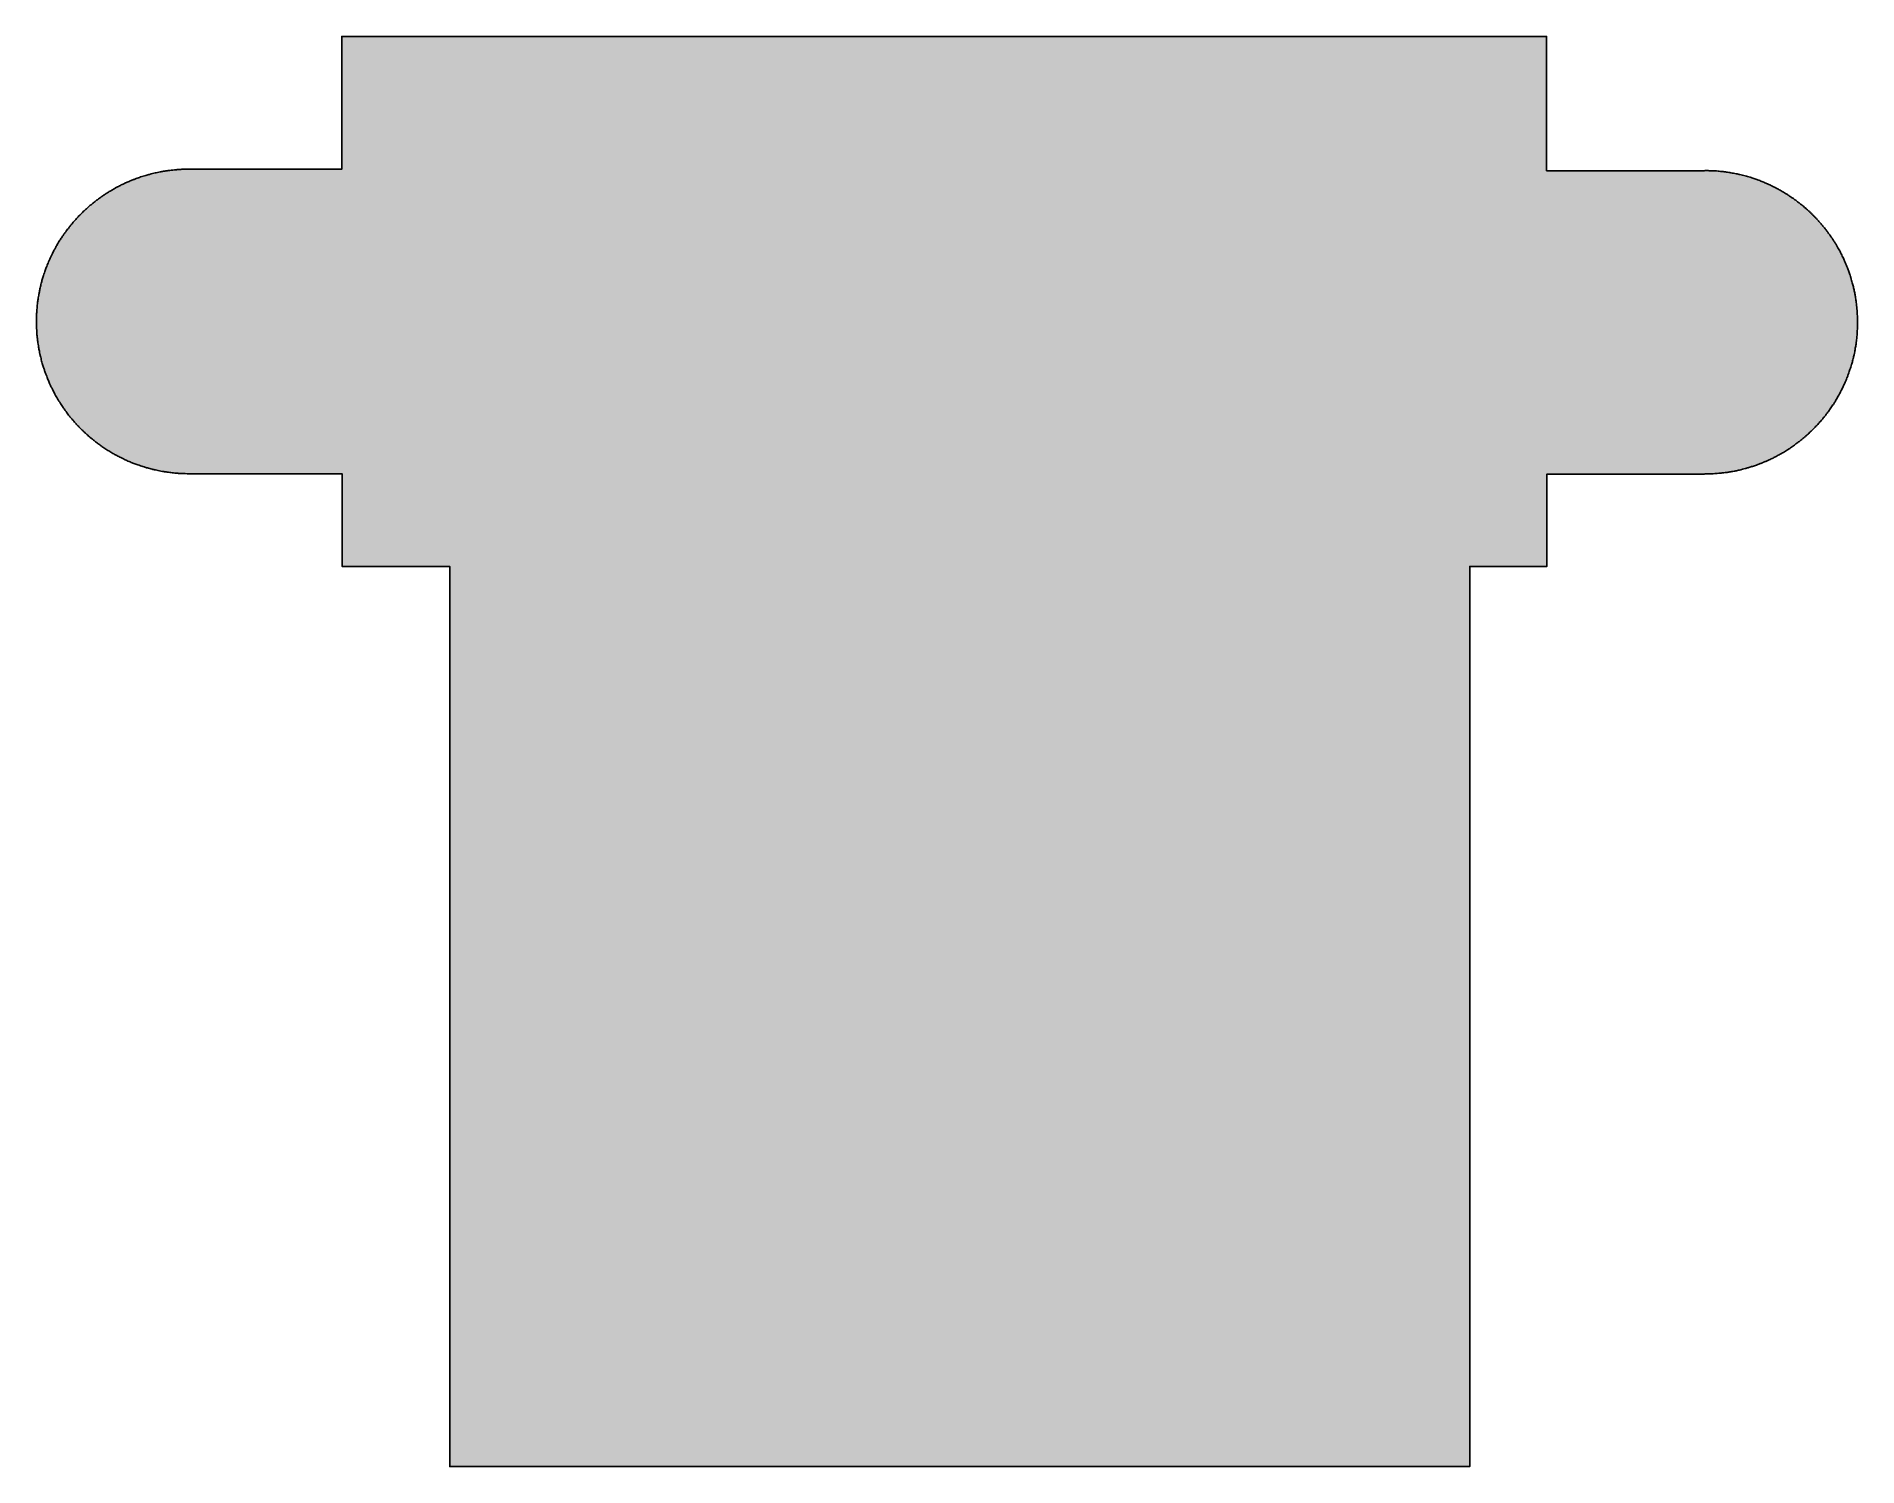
# Model space of a CAD drawing. Extents: x 27 to 200, y 88 to 224.
import ezdxf

# ---------------------------------------------------------------- set-up
doc = ezdxf.new("R2010")
doc.units = 0
doc.layers.add('CALQUE_2', color=7, linetype='CONTINUOUS')

# ---------------------------------------------------------------- blocks, each defined once
blk = doc.blocks.new('*U1')
at = {"layer": 'CALQUE_2', "color": 7, "extrusion": (0, 0, -1)}
for points in [[(-55.91, 182.75), (-55.91, 224.37), (-55.95, 182.75)], [(-55.95, 182.75), (-55.91, 224.37), (-55.95, 224.37)], [(-55.95, 173.93), (-55.95, 224.37), (-56, 173.93)], [(-56, 173.93), (-55.95, 224.37), (-56, 224.37)], [(-56, 173.93), (-56, 224.37), (-56.02, 173.93)], [(-56.02, 173.93), (-56, 224.37), (-56.02, 224.37)], [(-56.02, 173.93), (-56.02, 224.37), (-66.01, 173.93)], [(-66.01, 173.93), (-56.02, 224.37), (-66.01, 224.37)], [(-66.01, 173.93), (-66.01, 224.37), (-66.19, 173.93)], [(-66.19, 173.93), (-66.01, 224.37), (-66.19, 224.37)], [(-66.19, 88.25), (-66.19, 224.37), (-66.22, 88.25)], [(-66.22, 88.25), (-66.19, 224.37), (-66.22, 224.37)], [(-66.22, 88.25), (-66.22, 224.37), (-163.28, 88.25)], [(-163.28, 88.25), (-66.22, 224.37), (-163.28, 224.37)], [(-163.28, 173.93), (-163.28, 224.37), (-163.31, 173.93)], [(-163.31, 173.93), (-163.28, 224.37), (-163.31, 224.37)], [(-163.31, 173.93), (-163.31, 224.37), (-170.59, 173.93)], [(-170.59, 173.93), (-163.31, 224.37), (-170.59, 224.37)], [(-170.59, 211.59), (-170.59, 224.37), (-170.6, 211.59)], [(-170.6, 211.59), (-170.59, 224.37), (-170.6, 224.37)], [(-41.43, 182.75), (-41.38, 211.73), (-41.43, 211.73)], [(-41.43, 182.75), (-41.43, 211.73), (-55.9, 182.75)], [(-55.9, 182.75), (-41.43, 211.73), (-55.9, 211.73)], [(-55.9, 182.75), (-55.9, 211.73), (-55.91, 182.75)], [(-55.91, 182.75), (-55.9, 211.73), (-55.91, 211.73)], [(-170.59, 173.93), (-170.59, 211.59), (-170.6, 173.93)], [(-170.6, 173.93), (-170.59, 211.59), (-170.6, 211.59)], [(-170.6, 173.93), (-170.6, 211.59), (-170.62, 173.93)], [(-170.62, 173.93), (-170.6, 211.59), (-170.62, 211.59)], [(-170.62, 182.72), (-170.62, 211.59), (-170.65, 182.72)], [(-170.65, 182.72), (-170.62, 211.59), (-170.65, 211.59)], [(-170.65, 182.72), (-170.65, 211.59), (-185.61, 182.72)], [(-185.61, 182.72), (-170.65, 211.59), (-185.61, 211.59)], [(-185.61, 182.72), (-185.61, 211.6), (-185.62, 182.72)], [(-185.62, 182.72), (-185.62, 211.6), (-185.67, 182.73)], [(-185.67, 182.73), (-185.67, 211.6), (-186.06, 182.74)], [(-186.06, 182.74), (-185.67, 211.6), (-186.06, 211.59)], [(-186.06, 182.74), (-186.06, 211.59), (-186.29, 182.74)], [(-186.29, 182.74), (-186.06, 211.59), (-186.29, 211.58)], [(-186.29, 182.74), (-186.29, 211.58), (-186.44, 182.75)], [(-186.44, 182.75), (-186.29, 211.58), (-186.44, 211.58)], [(-186.44, 182.75), (-186.44, 211.58), (-186.6, 182.76)], [(-186.6, 182.76), (-186.44, 211.58), (-186.6, 211.57)], [(-186.6, 182.76), (-186.6, 211.57), (-186.78, 182.77)], [(-186.78, 182.77), (-186.6, 211.57), (-186.78, 211.56)], [(-186.78, 182.77), (-186.78, 211.56), (-186.82, 182.77)], [(-186.82, 182.77), (-186.78, 211.56), (-186.82, 211.55)], [(-186.82, 182.77), (-186.82, 211.55), (-187.03, 182.79)], [(-187.03, 182.79), (-186.82, 211.55), (-187.03, 211.54)], [(-187.03, 182.79), (-187.03, 211.54), (-187.14, 182.8)], [(-187.14, 182.8), (-187.03, 211.54), (-187.14, 211.52)], [(-187.14, 182.8), (-187.14, 211.52), (-187.29, 182.82)], [(-187.29, 182.82), (-187.14, 211.52), (-187.29, 211.51)], [(-187.29, 182.82), (-187.29, 211.51), (-187.46, 182.84)], [(-187.46, 182.84), (-187.29, 211.51), (-187.46, 211.49)], [(-187.46, 182.84), (-187.46, 211.49), (-187.71, 182.87)], [(-187.71, 182.87), (-187.46, 211.49), (-187.71, 211.46)], [(-187.71, 182.87), (-187.71, 211.46), (-187.72, 182.87)], [(-187.72, 182.87), (-187.71, 211.46), (-187.72, 211.45)], [(-187.72, 182.87), (-187.72, 211.45), (-188.02, 182.92)], [(-188.02, 182.92), (-187.72, 211.45), (-188.02, 211.41)], [(-188.02, 182.92), (-188.02, 211.41), (-188.13, 182.94)], [(-188.13, 182.94), (-188.02, 211.41), (-188.13, 211.39)], [(-188.13, 182.94), (-188.13, 211.39), (-188.44, 182.99)], [(-188.44, 182.99), (-188.13, 211.39), (-188.44, 211.33)], [(-188.44, 182.99), (-188.44, 211.33), (-188.63, 183.03)], [(-188.63, 183.03), (-188.44, 211.33), (-188.63, 211.3)], [(-188.63, 183.03), (-188.63, 211.3), (-188.75, 183.05)], [(-188.75, 183.05), (-188.63, 211.3), (-188.75, 211.27)], [(-188.75, 183.05), (-188.75, 211.27), (-188.96, 183.1)], [(-188.96, 183.1), (-188.75, 211.27), (-188.96, 211.23)], [(-188.96, 183.1), (-188.96, 211.23), (-189, 183.11)], [(-189, 183.11), (-188.96, 211.23), (-189, 211.22)], [(-189, 183.11), (-189, 211.22), (-189.23, 183.16)], [(-189.23, 183.16), (-189, 211.22), (-189.23, 211.16)], [(-189.23, 183.16), (-189.23, 211.16), (-189.23, 183.17)], [(-189.23, 183.17), (-189.23, 211.16), (-189.23, 211.16)], [(-189.23, 183.17), (-189.23, 211.16), (-189.49, 183.23)], [(-189.49, 183.23), (-189.23, 211.16), (-189.49, 211.09)], [(-189.49, 183.23), (-189.49, 211.09), (-189.5, 183.24)], [(-189.5, 183.24), (-189.49, 211.09), (-189.5, 211.09)], [(-189.5, 183.24), (-189.5, 211.09), (-189.77, 183.31)], [(-189.77, 183.31), (-189.5, 211.09), (-189.77, 211.01)], [(-189.77, 183.31), (-189.77, 211.01), (-189.96, 183.37)], [(-189.96, 183.37), (-189.77, 211.01), (-189.96, 210.96)], [(-189.96, 183.37), (-189.96, 210.96), (-190.11, 183.42)], [(-190.11, 183.42), (-189.96, 210.96), (-190.11, 210.91)], [(-190.11, 183.42), (-190.11, 210.91), (-190.31, 183.48)], [(-190.31, 183.48), (-190.11, 210.91), (-190.31, 210.84)], [(-190.31, 183.48), (-190.31, 210.84), (-190.49, 183.54)], [(-190.49, 183.54), (-190.31, 210.84), (-190.49, 210.78)], [(-190.49, 183.54), (-190.49, 210.78), (-190.68, 183.61)], [(-190.68, 183.61), (-190.49, 210.78), (-190.68, 210.72)], [(-190.68, 183.61), (-190.68, 210.72), (-190.79, 183.65)], [(-190.79, 183.65), (-190.68, 210.72), (-190.79, 210.67)], [(-190.79, 183.65), (-190.79, 210.67), (-191.06, 183.76)], [(-191.06, 183.76), (-190.79, 210.67), (-191.06, 210.57)], [(-191.06, 183.76), (-191.06, 210.57), (-191.09, 183.77)], [(-191.09, 183.77), (-191.06, 210.57), (-191.09, 210.56)], [(-191.09, 183.77), (-191.09, 210.56), (-191.25, 183.84)], [(-191.25, 183.84), (-191.09, 210.56), (-191.25, 210.49)], [(-191.25, 183.84), (-191.25, 210.49), (-191.4, 183.9)], [(-191.4, 183.9), (-191.25, 210.49), (-191.4, 210.43)], [(-191.4, 183.9), (-191.4, 210.43), (-191.47, 183.93)], [(-191.47, 183.93), (-191.4, 210.43), (-191.47, 210.4)], [(-191.47, 183.93), (-191.47, 210.4), (-191.53, 183.95)], [(-191.53, 183.95), (-191.47, 210.4), (-191.53, 210.37)], [(-191.53, 183.95), (-191.53, 210.37), (-191.75, 184.05)], [(-191.75, 184.05), (-191.53, 210.37), (-191.75, 210.28)], [(-191.75, 184.05), (-191.75, 210.28), (-191.79, 184.07)], [(-191.79, 184.07), (-191.75, 210.28), (-191.79, 210.26)], [(-191.79, 184.07), (-191.79, 210.26), (-192.08, 184.21)], [(-192.08, 184.21), (-191.79, 210.26), (-192.08, 210.12)], [(-192.08, 184.21), (-192.08, 210.12), (-192.15, 184.24)], [(-192.15, 184.24), (-192.08, 210.12), (-192.15, 210.09)], [(-192.15, 184.24), (-192.15, 210.09), (-192.34, 184.34)], [(-192.34, 184.34), (-192.15, 210.09), (-192.34, 209.99)], [(-192.34, 184.34), (-192.34, 209.99), (-192.44, 184.39)], [(-192.44, 184.39), (-192.34, 209.99), (-192.44, 209.93)], [(-192.44, 184.39), (-192.44, 209.93), (-192.58, 184.46)], [(-192.58, 184.46), (-192.44, 209.93), (-192.58, 209.86)], [(-192.58, 184.46), (-192.58, 209.86), (-192.64, 184.5)], [(-192.64, 184.5), (-192.58, 209.86), (-192.64, 209.83)], [(-192.64, 184.5), (-192.64, 209.83), (-192.84, 184.61)], [(-192.84, 184.61), (-192.64, 209.83), (-192.84, 209.72)], [(-192.84, 184.61), (-192.84, 209.72), (-192.91, 184.65)], [(-192.91, 184.65), (-192.84, 209.72), (-192.91, 209.68)], [(-192.91, 184.65), (-192.91, 209.68), (-192.94, 184.67)], [(-192.94, 184.67), (-192.91, 209.68), (-192.94, 209.66)], [(-192.94, 184.67), (-192.94, 209.66), (-193.13, 184.78)], [(-193.13, 184.78), (-192.94, 209.66), (-193.13, 209.55)], [(-193.13, 184.78), (-193.13, 209.55), (-193.32, 184.9)], [(-193.32, 184.9), (-193.13, 209.55), (-193.32, 209.43)], [(-193.32, 184.9), (-193.32, 209.43), (-193.34, 184.9)], [(-193.34, 184.9), (-193.32, 209.43), (-193.34, 209.42)], [(-193.34, 184.9), (-193.34, 209.42), (-193.52, 185.02)], [(-193.52, 185.02), (-193.34, 209.42), (-193.52, 209.31)], [(-193.52, 185.02), (-193.52, 209.31), (-193.59, 185.06)], [(-193.59, 185.06), (-193.52, 209.31), (-193.59, 209.27)], [(-193.59, 185.06), (-193.59, 209.27), (-193.74, 185.16)], [(-193.74, 185.16), (-193.59, 209.27), (-193.74, 209.16)], [(-193.74, 185.16), (-193.74, 209.16), (-193.86, 185.25)], [(-193.86, 185.25), (-193.74, 209.16), (-193.86, 209.08)], [(-193.86, 185.25), (-193.86, 209.08), (-194.03, 185.36)], [(-194.03, 185.36), (-193.86, 209.08), (-194.03, 208.96)], [(-194.03, 185.36), (-194.03, 208.96), (-194.08, 185.4)], [(-194.08, 185.4), (-194.03, 208.96), (-194.08, 208.93)], [(-194.08, 185.4), (-194.08, 208.93), (-194.33, 185.58)], [(-194.33, 185.58), (-194.08, 208.93), (-194.33, 208.75)], [(-194.33, 185.58), (-194.33, 208.75), (-194.38, 185.62)], [(-194.38, 185.62), (-194.33, 208.75), (-194.38, 208.71)], [(-194.38, 185.62), (-194.38, 208.71), (-194.51, 185.71)], [(-194.51, 185.71), (-194.38, 208.71), (-194.51, 208.62)], [(-194.51, 185.71), (-194.51, 208.62), (-194.58, 185.76)], [(-194.58, 185.76), (-194.51, 208.62), (-194.58, 208.56)], [(-194.58, 185.76), (-194.58, 208.56), (-194.8, 185.94)], [(-194.8, 185.94), (-194.58, 208.56), (-194.8, 208.38)], [(-194.8, 185.94), (-194.8, 208.38), (-194.84, 185.97)], [(-194.84, 185.97), (-194.8, 208.38), (-194.84, 208.36)], [(-194.84, 185.97), (-194.84, 208.36), (-195.14, 186.22)], [(-195.14, 186.22), (-194.84, 208.36), (-195.14, 208.1)], [(-195.14, 186.22), (-195.14, 208.1), (-195.17, 186.25)], [(-195.17, 186.25), (-195.14, 208.1), (-195.17, 208.08)], [(-195.17, 186.25), (-195.17, 208.08), (-195.34, 186.4)], [(-195.34, 186.4), (-195.17, 208.08), (-195.34, 207.93)], [(-195.34, 186.4), (-195.34, 207.93), (-195.39, 186.44)], [(-195.39, 186.44), (-195.34, 207.93), (-195.39, 207.89)], [(-195.39, 186.44), (-195.39, 207.89), (-195.51, 186.55)], [(-195.51, 186.55), (-195.39, 207.89), (-195.51, 207.78)], [(-195.51, 186.55), (-195.51, 207.78), (-195.56, 186.59)], [(-195.56, 186.59), (-195.51, 207.78), (-195.56, 207.74)], [(-195.56, 186.59), (-195.56, 207.74), (-195.7, 186.73)], [(-195.7, 186.73), (-195.56, 207.74), (-195.7, 207.6)], [(-195.7, 186.73), (-195.7, 207.6), (-195.83, 186.85)], [(-195.83, 186.85), (-195.7, 207.6), (-195.83, 207.47)], [(-195.83, 186.85), (-195.83, 207.47), (-195.89, 186.91)], [(-195.89, 186.91), (-195.83, 207.47), (-195.89, 207.42)], [(-195.89, 186.91), (-195.89, 207.42), (-196.11, 187.13)], [(-196.11, 187.13), (-195.89, 207.42), (-196.11, 207.2)], [(-196.11, 187.13), (-196.11, 207.2), (-196.15, 187.17)], [(-196.15, 187.17), (-196.11, 207.2), (-196.15, 207.16)], [(-196.15, 187.17), (-196.15, 207.16), (-196.33, 187.36)], [(-196.33, 187.36), (-196.15, 207.16), (-196.33, 206.97)], [(-196.33, 187.36), (-196.33, 206.97), (-196.48, 187.53)], [(-196.48, 187.53), (-196.33, 206.97), (-196.48, 206.8)], [(-196.48, 187.53), (-196.48, 206.8), (-196.52, 187.57)], [(-196.52, 187.57), (-196.48, 206.8), (-196.52, 206.76)], [(-196.52, 187.57), (-196.52, 206.76), (-196.68, 187.75)], [(-196.68, 187.75), (-196.52, 206.76), (-196.68, 206.58)], [(-196.68, 187.75), (-196.68, 206.58), (-196.75, 187.83)], [(-196.75, 187.83), (-196.68, 206.58), (-196.75, 206.5)], [(-196.75, 187.83), (-196.75, 206.5), (-196.84, 187.95)], [(-196.84, 187.95), (-196.75, 206.5), (-196.84, 206.38)], [(-196.84, 187.95), (-196.84, 206.38), (-197, 188.13)], [(-197, 188.13), (-196.84, 206.38), (-197, 206.2)], [(-197, 188.13), (-197, 206.2), (-197.05, 188.19)], [(-197.05, 188.19), (-197, 206.2), (-197.05, 206.14)], [(-197.05, 188.19), (-197.05, 206.14), (-197.21, 188.4)], [(-197.21, 188.4), (-197.05, 206.14), (-197.21, 205.92)], [(-197.21, 188.4), (-197.21, 205.92), (-197.27, 188.48)], [(-197.27, 188.48), (-197.21, 205.92), (-197.27, 205.85)], [(-197.27, 188.48), (-197.27, 205.85), (-197.36, 188.6)], [(-197.36, 188.6), (-197.27, 205.85), (-197.36, 205.73)], [(-197.36, 188.6), (-197.36, 205.73), (-197.44, 188.71)], [(-197.44, 188.71), (-197.36, 205.73), (-197.44, 205.62)], [(-197.44, 188.71), (-197.44, 205.62), (-197.59, 188.92)], [(-197.59, 188.92), (-197.44, 205.62), (-197.59, 205.41)], [(-197.59, 188.92), (-197.59, 205.41), (-197.65, 189)], [(-197.65, 189), (-197.59, 205.41), (-197.65, 205.33)], [(-197.65, 189), (-197.65, 205.33), (-197.8, 189.22)], [(-197.8, 189.22), (-197.65, 205.33), (-197.8, 205.11)], [(-197.8, 189.22), (-197.8, 205.11), (-197.85, 189.29)], [(-197.85, 189.29), (-197.8, 205.11), (-197.85, 205.03)], [(-197.85, 189.29), (-197.85, 205.03), (-197.94, 189.44)], [(-197.94, 189.44), (-197.85, 205.03), (-197.94, 204.89)], [(-197.94, 189.44), (-197.94, 204.89), (-198, 189.53)], [(-198, 189.53), (-197.94, 204.89), (-198, 204.8)], [(-198, 189.53), (-198, 204.8), (-198.11, 189.71)], [(-198.11, 189.71), (-198, 204.8), (-198.11, 204.62)], [(-198.11, 189.71), (-198.11, 204.62), (-198.18, 189.83)], [(-198.18, 189.83), (-198.11, 204.62), (-198.18, 204.5)], [(-198.18, 189.83), (-198.18, 204.5), (-198.26, 189.97)], [(-198.26, 189.97), (-198.18, 204.5), (-198.26, 204.36)], [(-198.26, 189.97), (-198.26, 204.36), (-198.41, 190.23)], [(-198.41, 190.23), (-198.26, 204.36), (-198.41, 204.1)], [(-198.41, 190.23), (-198.41, 204.1), (-198.49, 190.37)], [(-198.49, 190.37), (-198.41, 204.1), (-198.49, 203.96)], [(-198.49, 190.37), (-198.49, 203.96), (-198.53, 190.45)], [(-198.53, 190.45), (-198.49, 203.96), (-198.53, 203.87)], [(-198.53, 190.45), (-198.53, 203.87), (-198.64, 190.66)], [(-198.64, 190.66), (-198.53, 203.87), (-198.64, 203.67)], [(-198.64, 190.66), (-198.64, 203.67), (-198.74, 190.87)], [(-198.74, 190.87), (-198.64, 203.67), (-198.74, 203.46)], [(-198.74, 190.87), (-198.74, 203.46), (-198.84, 191.07)], [(-198.84, 191.07), (-198.74, 203.46), (-198.84, 203.25)], [(-198.84, 191.07), (-198.84, 203.25), (-198.9, 191.21)], [(-198.9, 191.21), (-198.84, 203.25), (-198.9, 203.12)], [(-198.9, 191.21), (-198.9, 203.12), (-198.99, 191.41)], [(-198.99, 191.41), (-198.9, 203.12), (-198.99, 202.92)], [(-198.99, 191.41), (-198.99, 202.92), (-199.05, 191.53)], [(-199.05, 191.53), (-198.99, 202.92), (-199.05, 202.79)], [(-199.05, 191.53), (-199.05, 202.79), (-199.12, 191.7)], [(-199.12, 191.7), (-199.05, 202.79), (-199.12, 202.63)], [(-199.12, 191.7), (-199.12, 202.63), (-199.23, 191.97)], [(-199.23, 191.97), (-199.12, 202.63), (-199.23, 202.35)], [(-199.23, 191.97), (-199.23, 202.35), (-199.23, 191.99)], [(-199.23, 191.99), (-199.23, 202.35), (-199.23, 202.34)], [(-199.23, 191.99), (-199.23, 202.34), (-199.34, 192.26)], [(-199.34, 192.26), (-199.23, 202.34), (-199.34, 202.06)], [(-199.34, 192.26), (-199.34, 202.06), (-199.36, 192.33)], [(-199.36, 192.33), (-199.34, 202.06), (-199.36, 201.99)], [(-199.36, 192.33), (-199.36, 201.99), (-199.47, 192.66)], [(-199.47, 192.66), (-199.36, 201.99), (-199.47, 201.66)], [(-199.47, 192.66), (-199.47, 201.66), (-199.48, 192.69)], [(-199.48, 192.69), (-199.47, 201.66), (-199.48, 201.63)], [(-199.48, 192.69), (-199.48, 201.63), (-199.55, 192.92)], [(-199.55, 192.92), (-199.48, 201.63), (-199.55, 201.41)], [(-199.55, 192.92), (-199.55, 201.41), (-199.62, 193.13)], [(-199.62, 193.13), (-199.55, 201.41), (-199.62, 201.19)], [(-199.62, 193.13), (-199.62, 201.19), (-199.63, 193.18)], [(-199.63, 193.18), (-199.62, 201.19), (-199.63, 201.14)], [(-199.63, 193.18), (-199.63, 201.14), (-199.72, 193.48)], [(-199.72, 193.48), (-199.63, 201.14), (-199.72, 200.83)], [(-199.72, 193.48), (-199.72, 200.83), (-199.75, 193.6)], [(-199.75, 193.6), (-199.72, 200.83), (-199.75, 200.72)], [(-199.75, 193.6), (-199.75, 200.72), (-199.77, 193.7)], [(-199.77, 193.7), (-199.75, 200.72), (-199.77, 200.62)], [(-199.77, 193.7), (-199.77, 200.62), (-199.84, 193.98)], [(-199.84, 193.98), (-199.77, 200.62), (-199.84, 200.34)], [(-199.84, 193.98), (-199.84, 200.34), (-199.86, 194.07)], [(-199.86, 194.07), (-199.84, 200.34), (-199.86, 200.24)], [(-199.86, 194.07), (-199.86, 200.24), (-199.92, 194.35)], [(-199.92, 194.35), (-199.86, 200.24), (-199.92, 199.97)], [(-199.92, 194.35), (-199.92, 199.97), (-199.98, 194.7)], [(-199.98, 194.7), (-199.92, 199.97), (-199.98, 199.62)], [(-199.98, 194.7), (-199.98, 199.62), (-199.99, 194.72)], [(-199.99, 194.72), (-199.98, 199.62), (-199.99, 199.6)], [(-199.99, 194.72), (-199.99, 199.6), (-200.05, 195.09)], [(-200.05, 195.09), (-199.99, 199.6), (-200.05, 199.22)], [(-200.05, 195.09), (-200.05, 199.22), (-200.06, 195.16)], [(-200.06, 195.16), (-200.05, 199.22), (-200.06, 199.16)], [(-200.06, 195.16), (-200.06, 199.16), (-200.09, 195.4)], [(-200.09, 195.4), (-200.06, 199.16), (-200.09, 198.91)], [(-200.09, 195.4), (-200.09, 198.91), (-200.09, 195.4)], [(-200.09, 195.4), (-200.09, 198.91), (-200.09, 198.91)], [(-200.09, 195.4), (-200.09, 198.91), (-200.12, 195.72)], [(-200.12, 195.72), (-200.09, 198.91), (-200.12, 198.6)], [(-200.12, 195.72), (-200.12, 198.6), (-200.13, 195.81)], [(-200.13, 195.81), (-200.12, 198.6), (-200.13, 198.5)], [(-200.13, 195.81), (-200.13, 198.5), (-200.15, 196.06)], [(-200.15, 196.06), (-200.13, 198.5), (-200.15, 198.28)], [(-200.15, 196.06), (-200.15, 198.28), (-200.17, 196.37)], [(-200.17, 196.37), (-200.15, 198.28), (-200.17, 197.94)], [(-200.17, 196.37), (-200.17, 197.94), (-200.17, 196.42)], [(-200.17, 196.42), (-200.17, 197.94), (-200.17, 197.91)], [(-200.17, 196.42), (-200.17, 197.91), (-200.18, 196.72)], [(-200.18, 196.72), (-200.17, 197.91), (-200.18, 197.67)], [(-200.18, 196.72), (-200.18, 197.67), (-200.19, 196.9)], [(-200.19, 196.9), (-200.18, 197.67), (-200.19, 197.3)], [(-200.19, 196.9), (-200.19, 197.3), (-200.19, 197.16)]]:
    blk.add_solid(points, dxfattribs=at)
at = {"layer": 'CALQUE_2', "color": 7}
for points in [[(38.95, 182.95), (38.62, 211.47), (38.95, 211.53)], [(38.95, 182.95), (38.95, 211.53), (38.98, 182.95)], [(38.98, 182.95), (38.95, 211.53), (38.98, 211.53)], [(39.3, 182.9), (38.98, 211.53), (39.3, 211.58)], [(38.98, 182.95), (38.98, 211.53), (39.3, 182.9)], [(39.4, 182.89), (39.3, 211.58), (39.4, 211.6)], [(39.3, 182.9), (39.3, 211.58), (39.4, 182.89)], [(39.69, 182.85), (39.4, 211.6), (39.69, 211.63)], [(39.4, 182.89), (39.4, 211.6), (39.69, 182.85)], [(39.78, 182.84), (39.69, 211.63), (39.78, 211.64)], [(39.69, 182.85), (39.69, 211.63), (39.78, 182.84)], [(39.99, 182.82), (39.78, 211.64), (39.99, 211.67)], [(39.78, 182.84), (39.78, 211.64), (39.99, 182.82)], [(40.3, 182.79), (39.99, 211.67), (40.3, 211.69)], [(39.99, 182.82), (39.99, 211.67), (40.3, 182.79)], [(40.36, 182.79), (40.3, 211.69), (40.36, 211.7)], [(40.3, 182.79), (40.3, 211.69), (40.36, 182.79)], [(40.66, 182.77), (40.36, 211.7), (40.66, 211.71)], [(40.36, 182.79), (40.36, 211.7), (40.66, 182.77)], [(40.7, 182.77), (40.66, 211.71), (40.7, 211.72)], [(40.66, 182.77), (40.66, 211.71), (40.7, 182.77)], [(41.38, 182.75), (40.7, 211.72), (41.38, 211.73)], [(40.7, 182.77), (40.7, 211.72), (41.38, 182.75)], [(41.38, 182.75), (41.38, 211.73), (41.43, 182.75)], [(170.6, 211.59), (170.6, 211.59), (170.62, 211.59)], [(170.62, 211.59), (170.6, 211.59), (170.62, 211.59)], [(170.62, 211.59), (170.62, 211.59), (170.65, 211.59)], [(170.65, 211.59), (170.62, 211.59), (170.65, 211.59)], [(185.61, 211.59), (170.65, 211.59), (185.61, 211.6)], [(170.65, 211.59), (170.65, 211.59), (185.61, 211.59)], [(185.62, 182.72), (185.61, 211.6), (185.62, 211.6)], [(185.67, 182.73), (185.62, 211.6), (185.67, 211.6)], [(34.23, 184.63), (34.02, 209.73), (34.23, 209.86)], [(34.34, 184.57), (34.23, 209.86), (34.34, 209.92)], [(34.23, 184.63), (34.23, 209.86), (34.34, 184.57)], [(34.5, 184.48), (34.34, 209.92), (34.5, 210)], [(34.34, 184.57), (34.34, 209.92), (34.5, 184.48)], [(34.57, 184.44), (34.5, 210), (34.57, 210.05)], [(34.5, 184.48), (34.5, 210), (34.57, 184.44)], [(34.88, 184.28), (34.57, 210.05), (34.88, 210.2)], [(34.57, 184.44), (34.57, 210.05), (34.88, 184.28)], [(34.93, 184.26), (34.88, 210.2), (34.93, 210.23)], [(34.88, 184.28), (34.88, 210.2), (34.93, 184.26)], [(35.14, 184.16), (34.93, 210.23), (35.14, 210.33)], [(34.93, 184.26), (34.93, 210.23), (35.14, 184.16)], [(35.27, 184.09), (35.14, 210.33), (35.27, 210.39)], [(35.14, 184.16), (35.14, 210.33), (35.27, 184.09)], [(35.47, 184), (35.27, 210.39), (35.47, 210.48)], [(35.27, 184.09), (35.27, 210.39), (35.47, 184)], [(35.58, 183.96), (35.47, 210.48), (35.58, 210.53)], [(35.47, 184), (35.47, 210.48), (35.58, 183.96)], [(35.78, 183.87), (35.58, 210.53), (35.78, 210.61)], [(35.58, 183.96), (35.58, 210.53), (35.78, 183.87)], [(35.86, 183.83), (35.78, 210.61), (35.86, 210.65)], [(35.78, 183.87), (35.78, 210.61), (35.86, 183.83)], [(36.09, 183.74), (35.86, 210.65), (36.09, 210.74)], [(35.86, 183.83), (35.86, 210.65), (36.09, 183.74)], [(36.22, 183.69), (36.09, 210.74), (36.22, 210.79)], [(36.09, 183.74), (36.09, 210.74), (36.22, 183.69)], [(36.35, 183.65), (36.22, 210.79), (36.35, 210.84)], [(36.22, 183.69), (36.22, 210.79), (36.35, 183.65)], [(36.62, 183.55), (36.35, 210.84), (36.62, 210.93)], [(36.35, 183.65), (36.35, 210.84), (36.62, 183.55)], [(36.77, 183.5), (36.62, 210.93), (36.77, 210.99)], [(36.62, 183.55), (36.62, 210.93), (36.77, 183.5)], [(36.87, 183.46), (36.77, 210.99), (36.87, 211.02)], [(36.77, 183.5), (36.77, 210.99), (36.87, 183.46)], [(37.02, 183.42), (36.87, 211.02), (37.02, 211.07)], [(36.87, 183.46), (36.87, 211.02), (37.02, 183.42)], [(37.11, 183.39), (37.02, 211.07), (37.11, 211.09)], [(37.02, 183.42), (37.02, 211.07), (37.11, 183.39)], [(37.26, 183.34), (37.11, 211.09), (37.26, 211.14)], [(37.11, 183.39), (37.11, 211.09), (37.26, 183.34)], [(37.42, 183.3), (37.26, 211.14), (37.42, 211.18)], [(37.26, 183.34), (37.26, 211.14), (37.42, 183.3)], [(37.63, 183.24), (37.42, 211.18), (37.63, 211.24)], [(37.42, 183.3), (37.42, 211.18), (37.63, 183.24)], [(37.86, 183.18), (37.63, 211.24), (37.86, 211.3)], [(37.63, 183.24), (37.63, 211.24), (37.86, 183.18)], [(37.89, 183.17), (37.86, 211.3), (37.89, 211.31)], [(37.86, 183.18), (37.86, 211.3), (37.89, 183.17)], [(38.14, 183.12), (37.89, 211.31), (38.14, 211.37)], [(37.89, 183.17), (37.89, 211.31), (38.14, 183.12)], [(38.18, 183.11), (38.14, 211.37), (38.18, 211.38)], [(38.14, 183.12), (38.14, 211.37), (38.18, 183.11)], [(38.39, 183.06), (38.18, 211.38), (38.39, 211.42)], [(38.18, 183.11), (38.18, 211.38), (38.39, 183.06)], [(38.44, 183.05), (38.39, 211.42), (38.44, 211.43)], [(38.39, 183.06), (38.39, 211.42), (38.44, 183.05)], [(38.62, 183.02), (38.44, 211.43), (38.62, 211.47)], [(38.44, 183.05), (38.44, 211.43), (38.62, 183.02)], [(38.62, 183.02), (38.62, 211.47), (38.95, 182.95)], [(31.79, 186.36), (31.61, 207.96), (31.79, 208.12)], [(31.89, 186.27), (31.79, 208.12), (31.89, 208.21)], [(31.79, 186.36), (31.79, 208.12), (31.89, 186.27)], [(32.05, 186.14), (31.89, 208.21), (32.05, 208.35)], [(31.89, 186.27), (31.89, 208.21), (32.05, 186.14)], [(32.08, 186.11), (32.05, 208.35), (32.08, 208.37)], [(32.05, 186.14), (32.05, 208.35), (32.08, 186.11)], [(32.27, 185.95), (32.08, 208.37), (32.27, 208.53)], [(32.08, 186.11), (32.08, 208.37), (32.27, 185.95)], [(32.36, 185.89), (32.27, 208.53), (32.36, 208.6)], [(32.27, 185.95), (32.27, 208.53), (32.36, 185.89)], [(32.53, 185.75), (32.36, 208.6), (32.53, 208.73)], [(32.36, 185.89), (32.36, 208.6), (32.53, 185.75)], [(32.66, 185.65), (32.53, 208.73), (32.66, 208.83)], [(32.53, 185.75), (32.53, 208.73), (32.66, 185.65)], [(32.8, 185.55), (32.66, 208.83), (32.8, 208.94)], [(32.66, 185.65), (32.66, 208.83), (32.8, 185.55)], [(32.86, 185.51), (32.8, 208.94), (32.86, 208.98)], [(32.8, 185.55), (32.8, 208.94), (32.86, 185.51)], [(33.08, 185.35), (32.86, 208.98), (33.08, 209.14)], [(32.86, 185.51), (32.86, 208.98), (33.08, 185.35)], [(33.08, 185.35), (33.08, 209.14), (33.09, 185.34)], [(33.09, 185.34), (33.08, 209.14), (33.09, 209.14)], [(33.24, 185.24), (33.09, 209.14), (33.24, 209.25)], [(33.09, 185.34), (33.09, 209.14), (33.24, 185.24)], [(33.41, 185.13), (33.24, 209.25), (33.41, 209.36)], [(33.24, 185.24), (33.24, 209.25), (33.41, 185.13)], [(33.47, 185.09), (33.41, 209.36), (33.47, 209.4)], [(33.41, 185.13), (33.41, 209.36), (33.47, 185.09)], [(33.71, 184.94), (33.47, 209.4), (33.71, 209.55)], [(33.47, 185.09), (33.47, 209.4), (33.71, 184.94)], [(33.85, 184.85), (33.71, 209.55), (33.85, 209.64)], [(33.71, 184.94), (33.71, 209.55), (33.85, 184.85)], [(34.02, 184.75), (33.85, 209.64), (34.02, 209.73)], [(33.85, 184.85), (33.85, 209.64), (34.02, 184.75)], [(34.02, 184.75), (34.02, 209.73), (34.23, 184.63)], [(30.07, 188.15), (29.99, 206.24), (30.07, 206.33)], [(30.22, 187.97), (30.07, 206.33), (30.22, 206.52)], [(30.07, 188.15), (30.07, 206.33), (30.22, 187.97)], [(30.24, 187.95), (30.22, 206.52), (30.24, 206.54)], [(30.22, 187.97), (30.22, 206.52), (30.24, 187.95)], [(30.4, 187.76), (30.24, 206.54), (30.4, 206.73)], [(30.24, 187.95), (30.24, 206.54), (30.4, 187.76)], [(30.48, 187.67), (30.4, 206.73), (30.48, 206.82)], [(30.4, 187.76), (30.4, 206.73), (30.48, 187.67)], [(30.56, 187.57), (30.48, 206.82), (30.56, 206.91)], [(30.48, 187.67), (30.48, 206.82), (30.56, 187.57)], [(30.73, 187.39), (30.56, 206.91), (30.73, 207.1)], [(30.56, 187.57), (30.56, 206.91), (30.73, 187.39)], [(30.79, 187.32), (30.73, 207.1), (30.79, 207.16)], [(30.73, 187.39), (30.73, 207.1), (30.79, 187.32)], [(30.9, 187.21), (30.79, 207.16), (30.9, 207.28)], [(30.79, 187.32), (30.79, 207.16), (30.9, 187.21)], [(31.01, 187.09), (30.9, 207.28), (31.01, 207.39)], [(30.9, 187.21), (30.9, 207.28), (31.01, 187.09)], [(31.04, 187.06), (31.01, 207.39), (31.04, 207.42)], [(31.01, 187.09), (31.01, 207.39), (31.04, 187.06)], [(31.14, 186.96), (31.04, 207.42), (31.14, 207.52)], [(31.04, 187.06), (31.04, 207.42), (31.14, 186.96)], [(31.31, 186.8), (31.14, 207.52), (31.31, 207.69)], [(31.14, 186.96), (31.14, 207.52), (31.31, 186.8)], [(31.37, 186.74), (31.31, 207.69), (31.37, 207.74)], [(31.31, 186.8), (31.31, 207.69), (31.37, 186.74)], [(31.58, 186.54), (31.37, 207.74), (31.58, 207.94)], [(31.37, 186.74), (31.37, 207.74), (31.58, 186.54)], [(31.61, 186.52), (31.58, 207.94), (31.61, 207.96)], [(31.58, 186.54), (31.58, 207.94), (31.61, 186.52)], [(31.61, 186.52), (31.61, 207.96), (31.79, 186.36)], [(28.93, 189.77), (28.8, 204.49), (28.93, 204.71)], [(29.03, 189.6), (28.93, 204.71), (29.03, 204.88)], [(28.93, 189.77), (28.93, 204.71), (29.03, 189.6)], [(29.07, 189.55), (29.03, 204.88), (29.07, 204.93)], [(29.03, 189.6), (29.03, 204.88), (29.07, 189.55)], [(29.25, 189.28), (29.07, 204.93), (29.25, 205.21)], [(29.07, 189.55), (29.07, 204.93), (29.25, 189.28)], [(29.34, 189.14), (29.25, 205.21), (29.34, 205.35)], [(29.25, 189.28), (29.25, 205.21), (29.34, 189.14)], [(29.43, 189), (29.34, 205.35), (29.43, 205.49)], [(29.34, 189.14), (29.34, 205.35), (29.43, 189)], [(29.55, 188.84), (29.43, 205.49), (29.55, 205.65)], [(29.43, 189), (29.43, 205.49), (29.55, 188.84)], [(29.61, 188.75), (29.55, 205.65), (29.61, 205.73)], [(29.55, 188.84), (29.55, 205.65), (29.61, 188.75)], [(29.71, 188.61), (29.61, 205.73), (29.71, 205.87)], [(29.61, 188.75), (29.61, 205.73), (29.71, 188.61)], [(29.76, 188.55), (29.71, 205.87), (29.76, 205.94)], [(29.71, 188.61), (29.71, 205.87), (29.76, 188.55)], [(29.89, 188.38), (29.76, 205.94), (29.89, 206.1)], [(29.76, 188.55), (29.76, 205.94), (29.89, 188.38)], [(29.99, 188.24), (29.89, 206.1), (29.99, 206.24)], [(29.89, 188.38), (29.89, 206.1), (29.99, 188.24)], [(29.99, 188.24), (29.99, 206.24), (30.07, 188.15)], [(27.99, 191.61), (27.83, 202.48), (27.99, 202.87)], [(28, 191.58), (27.99, 202.87), (28, 202.9)], [(27.99, 191.61), (27.99, 202.87), (28, 191.58)], [(28.13, 191.3), (28, 202.9), (28.13, 203.18)], [(28, 191.58), (28, 202.9), (28.13, 191.3)], [(28.14, 191.26), (28.13, 203.18), (28.14, 203.22)], [(28.13, 191.3), (28.13, 203.18), (28.14, 191.26)], [(28.24, 191.05), (28.14, 203.22), (28.24, 203.43)], [(28.14, 191.26), (28.14, 203.22), (28.24, 191.05)], [(28.25, 191.03), (28.24, 203.43), (28.25, 203.45)], [(28.24, 191.05), (28.24, 203.43), (28.25, 191.03)], [(28.37, 190.78), (28.25, 203.45), (28.37, 203.7)], [(28.25, 191.03), (28.25, 203.45), (28.37, 190.78)], [(28.38, 190.76), (28.37, 203.7), (28.38, 203.72)], [(28.37, 190.78), (28.37, 203.7), (28.38, 190.76)], [(28.48, 190.58), (28.38, 203.72), (28.48, 203.91)], [(28.38, 190.76), (28.38, 203.72), (28.48, 190.58)], [(28.56, 190.42), (28.48, 203.91), (28.56, 204.06)], [(28.48, 190.58), (28.48, 203.91), (28.56, 190.42)], [(28.63, 190.3), (28.56, 204.06), (28.63, 204.18)], [(28.56, 190.42), (28.56, 204.06), (28.63, 190.3)], [(28.78, 190.03), (28.63, 204.18), (28.78, 204.46)], [(28.63, 190.3), (28.63, 204.18), (28.78, 190.03)], [(28.8, 189.99), (28.78, 204.46), (28.8, 204.49)], [(28.78, 190.03), (28.78, 204.46), (28.8, 189.99)], [(28.8, 189.99), (28.8, 204.49), (28.93, 189.77)], [(27.38, 193.35), (27.31, 200.87), (27.38, 201.13)], [(27.41, 193.27), (27.38, 201.13), (27.41, 201.22)], [(27.38, 193.35), (27.38, 201.13), (27.41, 193.27)], [(27.5, 192.94), (27.41, 201.22), (27.5, 201.53)], [(27.41, 193.27), (27.41, 201.22), (27.5, 192.94)], [(27.53, 192.86), (27.5, 201.53), (27.53, 201.62)], [(27.5, 192.94), (27.5, 201.53), (27.53, 192.86)], [(27.61, 192.62), (27.53, 201.62), (27.61, 201.86)], [(27.53, 192.86), (27.53, 201.62), (27.61, 192.62)], [(27.69, 192.38), (27.61, 201.86), (27.69, 202.1)], [(27.61, 192.62), (27.61, 201.86), (27.69, 192.38)], [(27.71, 192.31), (27.69, 202.1), (27.71, 202.17)], [(27.69, 192.38), (27.69, 202.1), (27.71, 192.31)], [(27.83, 192.02), (27.71, 202.17), (27.83, 202.46)], [(27.71, 192.31), (27.71, 202.17), (27.83, 192.02)], [(27.83, 192), (27.83, 202.46), (27.83, 202.48)], [(27.83, 192), (27.83, 202.48), (27.99, 191.61)], [(27.83, 192.02), (27.83, 202.46), (27.83, 192)], [(27.06, 194.79), (26.99, 199.25), (27.06, 199.68)], [(27.07, 194.74), (27.06, 199.68), (27.07, 199.74)], [(27.06, 194.79), (27.06, 199.68), (27.07, 194.74)], [(27.13, 194.43), (27.07, 199.74), (27.13, 200.06)], [(27.07, 194.74), (27.07, 199.74), (27.13, 194.43)], [(27.19, 194.14), (27.13, 200.07), (27.19, 200.34)], [(27.13, 194.41), (27.13, 200.06), (27.13, 200.07)], [(27.13, 194.41), (27.13, 200.07), (27.19, 194.14)], [(27.13, 194.43), (27.13, 200.06), (27.13, 194.41)], [(27.21, 194.03), (27.19, 200.34), (27.21, 200.45)], [(27.19, 194.14), (27.19, 200.34), (27.21, 194.03)], [(27.26, 193.83), (27.21, 200.45), (27.26, 200.65)], [(27.21, 194.03), (27.21, 200.45), (27.26, 193.83)], [(27.31, 193.62), (27.26, 200.65), (27.31, 200.87)], [(27.26, 193.83), (27.26, 200.65), (27.31, 193.62)], [(27.31, 193.62), (27.31, 200.87), (27.38, 193.35)], [(26.86, 196.7), (26.85, 197.5), (26.86, 197.71)], [(26.87, 196.49), (26.86, 197.71), (26.87, 198)], [(26.86, 196.7), (26.86, 197.71), (26.87, 196.49)], [(26.88, 196.41), (26.87, 198), (26.88, 198.05)], [(26.87, 196.49), (26.87, 198), (26.88, 196.41)], [(26.9, 196.11), (26.88, 198.05), (26.9, 198.38)], [(26.88, 196.41), (26.88, 198.05), (26.9, 196.11)], [(26.93, 195.71), (26.9, 198.42), (26.93, 198.75)], [(26.9, 196.05), (26.9, 198.38), (26.9, 198.42)], [(26.9, 196.05), (26.9, 198.42), (26.93, 195.71)], [(26.9, 196.11), (26.9, 198.38), (26.9, 196.05)], [(26.95, 195.56), (26.93, 198.75), (26.95, 198.93)], [(26.93, 195.71), (26.93, 198.75), (26.95, 195.56)], [(26.98, 195.34), (26.95, 198.93), (26.98, 199.14)], [(26.95, 195.56), (26.95, 198.93), (26.98, 195.34)], [(26.99, 195.24), (26.98, 199.14), (26.99, 199.25)], [(26.98, 195.34), (26.98, 199.14), (26.99, 195.24)], [(26.99, 195.24), (26.99, 199.25), (27.06, 194.79)], [(26.85, 197.02), (26.85, 197.34), (26.85, 197.5)], [(26.85, 197.02), (26.85, 197.5), (26.86, 196.7)], [(26.85, 197.08), (26.85, 197.24), (26.85, 197.34)], [(26.85, 197.08), (26.85, 197.34), (26.85, 197.02)]]:
    blk.add_solid(points, dxfattribs=at)

msp = doc.modelspace()

# ---------------------------------------------------------------- linework, layer by layer
at = {"layer": 'CALQUE_2', "color": 7}
msp.add_open_spline([(185.61, 211.59), (185.61, 211.59), (170.59, 211.59), (170.59, 211.59), (170.59, 211.59), (185.67, 211.6), (185.67, 211.6), (185.8, 211.6), (185.93, 211.6), (186.06, 211.59), (186.19, 211.59), (186.31, 211.59), (186.44, 211.58), (186.55, 211.57), (186.67, 211.57), (186.78, 211.56), (186.87, 211.55), (186.95, 211.54), (187.03, 211.54), (187.12, 211.53), (187.2, 211.52), (187.29, 211.51), (187.43, 211.49), (187.58, 211.48), (187.72, 211.45), (187.86, 211.44), (187.99, 211.42), (188.13, 211.39), (188.29, 211.36), (188.46, 211.33), (188.63, 211.3), (188.75, 211.27), (188.88, 211.25), (189, 211.22), (189.08, 211.2), (189.15, 211.18), (189.23, 211.16), (189.32, 211.14), (189.41, 211.12), (189.5, 211.09), (189.65, 211.05), (189.81, 211), (189.96, 210.96), (190.08, 210.92), (190.2, 210.88), (190.31, 210.84), (190.44, 210.8), (190.56, 210.76), (190.68, 210.72), (190.82, 210.67), (190.96, 210.61), (191.09, 210.56), (191.22, 210.51), (191.34, 210.46), (191.47, 210.4), (191.56, 210.36), (191.66, 210.32), (191.75, 210.28), (191.86, 210.23), (191.97, 210.17), (192.08, 210.12), (192.16, 210.08), (192.25, 210.03), (192.34, 209.99), (192.42, 209.95), (192.5, 209.91), (192.58, 209.86), (192.69, 209.8), (192.8, 209.74), (192.91, 209.68), (192.98, 209.64), (193.06, 209.59), (193.13, 209.55), (193.2, 209.51), (193.27, 209.47), (193.34, 209.42), (193.42, 209.37), (193.5, 209.32), (193.59, 209.27), (193.68, 209.21), (193.77, 209.14), (193.86, 209.08), (193.94, 209.03), (194.01, 208.98), (194.08, 208.93), (194.18, 208.86), (194.28, 208.79), (194.38, 208.71), (194.45, 208.66), (194.51, 208.61), (194.58, 208.56), (194.67, 208.5), (194.75, 208.43), (194.84, 208.36), (194.94, 208.27), (195.04, 208.19), (195.14, 208.1), (195.21, 208.05), (195.28, 207.99), (195.34, 207.93), (195.4, 207.88), (195.45, 207.83), (195.51, 207.78), (195.57, 207.72), (195.64, 207.66), (195.7, 207.6), (195.76, 207.54), (195.83, 207.48), (195.89, 207.42), (195.97, 207.34), (196.04, 207.27), (196.11, 207.2), (196.18, 207.12), (196.25, 207.05), (196.33, 206.97), (196.39, 206.9), (196.46, 206.83), (196.52, 206.76), (196.57, 206.7), (196.63, 206.64), (196.68, 206.58), (196.74, 206.51), (196.79, 206.45), (196.84, 206.38), (196.91, 206.3), (196.98, 206.22), (197.05, 206.14), (197.12, 206.04), (197.2, 205.95), (197.27, 205.85), (197.33, 205.78), (197.38, 205.7), (197.44, 205.62), (197.51, 205.53), (197.58, 205.43), (197.65, 205.33), (197.7, 205.26), (197.75, 205.18), (197.8, 205.11), (197.85, 205.03), (197.89, 204.96), (197.94, 204.89), (198, 204.8), (198.05, 204.71), (198.11, 204.62), (198.16, 204.53), (198.21, 204.45), (198.26, 204.36), (198.34, 204.23), (198.41, 204.09), (198.49, 203.96), (198.54, 203.86), (198.59, 203.77), (198.64, 203.67), (198.71, 203.53), (198.77, 203.39), (198.84, 203.25), (198.89, 203.14), (198.94, 203.03), (198.99, 202.92), (199.03, 202.82), (199.08, 202.72), (199.12, 202.63), (199.16, 202.53), (199.19, 202.43), (199.23, 202.34), (199.28, 202.22), (199.32, 202.11), (199.36, 201.99), (199.4, 201.87), (199.44, 201.75), (199.48, 201.63), (199.51, 201.56), (199.53, 201.48), (199.55, 201.41), (199.58, 201.32), (199.61, 201.23), (199.63, 201.14), (199.67, 201), (199.71, 200.86), (199.75, 200.72), (199.78, 200.6), (199.81, 200.47), (199.84, 200.34), (199.87, 200.21), (199.89, 200.09), (199.92, 199.97), (199.94, 199.84), (199.97, 199.72), (199.99, 199.6), (200.01, 199.45), (200.03, 199.3), (200.06, 199.16), (200.07, 199.07), (200.08, 198.99), (200.09, 198.91), (200.1, 198.8), (200.11, 198.7), (200.12, 198.6), (200.13, 198.49), (200.14, 198.39), (200.15, 198.28), (200.16, 198.16), (200.17, 198.04), (200.17, 197.91), (200.18, 197.83), (200.18, 197.75), (200.18, 197.67), (200.19, 197.5), (200.19, 197.33), (200.19, 197.16), (200.19, 197.08), (200.19, 196.99), (200.19, 196.9), (200.19, 196.72), (200.18, 196.55), (200.17, 196.37), (200.16, 196.18), (200.15, 195.99), (200.13, 195.81), (200.12, 195.67), (200.1, 195.54), (200.09, 195.4), (200.07, 195.3), (200.06, 195.19), (200.05, 195.09), (200.03, 194.96), (200.01, 194.83), (199.98, 194.7), (199.96, 194.58), (199.94, 194.47), (199.92, 194.35), (199.9, 194.26), (199.88, 194.16), (199.86, 194.07), (199.83, 193.94), (199.8, 193.82), (199.77, 193.7), (199.75, 193.63), (199.74, 193.55), (199.72, 193.48), (199.69, 193.37), (199.65, 193.25), (199.62, 193.13), (199.57, 192.97), (199.52, 192.82), (199.47, 192.66), (199.43, 192.53), (199.38, 192.4), (199.34, 192.26), (199.3, 192.17), (199.26, 192.07), (199.23, 191.97), (199.17, 191.83), (199.11, 191.68), (199.05, 191.53), (199, 191.42), (198.95, 191.32), (198.9, 191.21), (198.85, 191.09), (198.8, 190.98), (198.74, 190.87), (198.67, 190.73), (198.6, 190.59), (198.53, 190.45), (198.49, 190.38), (198.45, 190.3), (198.41, 190.23), (198.33, 190.09), (198.26, 189.96), (198.18, 189.83), (198.12, 189.73), (198.06, 189.63), (198, 189.53), (197.95, 189.45), (197.9, 189.37), (197.85, 189.29), (197.76, 189.17), (197.68, 189.04), (197.59, 188.92), (197.51, 188.81), (197.44, 188.7), (197.36, 188.6), (197.31, 188.53), (197.26, 188.47), (197.21, 188.4), (197.14, 188.31), (197.07, 188.22), (197, 188.13), (196.91, 188.03), (196.83, 187.93), (196.75, 187.83), (196.66, 187.73), (196.57, 187.63), (196.48, 187.53), (196.37, 187.41), (196.26, 187.29), (196.15, 187.17), (196.05, 187.06), (195.94, 186.96), (195.83, 186.85), (195.74, 186.76), (195.65, 186.68), (195.56, 186.59), (195.5, 186.54), (195.45, 186.49), (195.39, 186.44), (195.32, 186.38), (195.25, 186.31), (195.17, 186.25), (195.05, 186.14), (194.93, 186.04), (194.8, 185.94), (194.71, 185.86), (194.61, 185.79), (194.51, 185.71), (194.45, 185.67), (194.39, 185.62), (194.33, 185.58), (194.23, 185.5), (194.13, 185.43), (194.03, 185.36), (193.94, 185.3), (193.84, 185.23), (193.74, 185.16), (193.67, 185.12), (193.6, 185.07), (193.52, 185.02), (193.46, 184.98), (193.39, 184.94), (193.32, 184.9), (193.2, 184.82), (193.07, 184.74), (192.94, 184.67), (192.91, 184.65), (192.88, 184.63), (192.84, 184.61), (192.78, 184.57), (192.71, 184.54), (192.64, 184.5), (192.58, 184.46), (192.51, 184.43), (192.44, 184.39), (192.34, 184.34), (192.25, 184.29), (192.15, 184.24), (192.03, 184.18), (191.91, 184.13), (191.79, 184.07), (191.7, 184.03), (191.62, 183.99), (191.53, 183.95), (191.48, 183.93), (191.44, 183.91), (191.4, 183.9), (191.35, 183.88), (191.3, 183.86), (191.25, 183.84), (191.19, 183.81), (191.12, 183.78), (191.06, 183.76), (190.97, 183.72), (190.88, 183.69), (190.79, 183.65), (190.69, 183.61), (190.59, 183.58), (190.49, 183.54), (190.36, 183.5), (190.24, 183.46), (190.11, 183.42), (190, 183.38), (189.89, 183.35), (189.77, 183.31), (189.68, 183.29), (189.59, 183.26), (189.49, 183.23), (189.41, 183.21), (189.32, 183.19), (189.23, 183.17), (189.14, 183.14), (189.05, 183.12), (188.96, 183.1), (188.89, 183.08), (188.82, 183.07), (188.75, 183.05), (188.64, 183.03), (188.54, 183.01), (188.44, 182.99), (188.3, 182.96), (188.16, 182.94), (188.02, 182.92), (187.91, 182.9), (187.81, 182.88), (187.71, 182.87), (187.62, 182.86), (187.54, 182.85), (187.46, 182.84), (187.35, 182.82), (187.25, 182.81), (187.14, 182.8), (187.04, 182.79), (186.93, 182.78), (186.82, 182.77), (186.75, 182.77), (186.68, 182.76), (186.6, 182.76), (186.5, 182.75), (186.4, 182.75), (186.29, 182.74), (186.09, 182.73), (185.88, 182.73), (185.67, 182.73), (185.67, 182.73), (185.62, 182.72), (185.62, 182.72), (185.62, 182.72), (170.65, 182.72), (170.65, 182.72), (170.65, 182.72), (170.62, 182.72), (170.62, 182.72), (170.62, 182.72), (170.62, 173.96), (170.62, 173.96), (170.62, 173.96), (170.62, 173.93), (170.62, 173.93), (170.62, 173.93), (163.31, 173.93), (163.31, 173.93), (163.31, 173.93), (163.28, 173.93), (163.28, 173.93), (163.28, 173.93), (163.28, 88.28), (163.28, 88.28), (163.28, 88.28), (163.28, 88.25), (163.28, 88.25), (163.28, 88.25), (66.22, 88.25), (66.22, 88.25), (66.22, 88.25), (66.19, 88.25), (66.19, 88.25), (66.19, 88.25), (66.19, 173.93), (66.19, 173.93), (66.19, 173.93), (66.01, 173.93), (66.01, 173.93), (66.01, 173.93), (56.02, 173.93), (56.02, 173.93), (56.02, 173.93), (55.95, 173.93), (55.95, 173.93), (55.95, 173.93), (55.95, 182.75), (55.95, 182.75), (55.95, 182.75), (55.9, 182.75), (55.9, 182.75), (55.9, 182.75), (41.43, 182.75), (41.43, 182.75), (41.43, 182.75), (41.38, 182.75), (41.38, 182.75), (41.14, 182.75), (40.9, 182.76), (40.66, 182.77), (40.54, 182.78), (40.42, 182.78), (40.3, 182.79), (40.13, 182.81), (39.95, 182.82), (39.78, 182.84), (39.62, 182.86), (39.46, 182.88), (39.3, 182.9), (39.19, 182.92), (39.08, 182.93), (38.98, 182.95), (38.8, 182.98), (38.62, 183.01), (38.44, 183.05), (38.35, 183.07), (38.27, 183.09), (38.18, 183.11), (38.07, 183.13), (37.96, 183.16), (37.86, 183.18), (37.71, 183.22), (37.56, 183.26), (37.42, 183.3), (37.31, 183.33), (37.21, 183.36), (37.11, 183.39), (37.03, 183.41), (36.95, 183.44), (36.87, 183.46), (36.79, 183.49), (36.7, 183.52), (36.62, 183.55), (36.48, 183.6), (36.35, 183.64), (36.22, 183.69), (36.1, 183.74), (35.98, 183.79), (35.86, 183.83), (35.73, 183.89), (35.6, 183.94), (35.47, 184), (35.36, 184.05), (35.25, 184.1), (35.14, 184.16), (35.05, 184.2), (34.96, 184.24), (34.88, 184.28), (34.75, 184.35), (34.62, 184.41), (34.5, 184.48), (34.41, 184.53), (34.32, 184.58), (34.23, 184.63), (34.11, 184.7), (33.98, 184.77), (33.85, 184.85), (33.72, 184.93), (33.6, 185.01), (33.47, 185.09), (33.34, 185.17), (33.21, 185.26), (33.08, 185.35), (32.99, 185.41), (32.9, 185.48), (32.8, 185.55), (32.71, 185.61), (32.62, 185.68), (32.53, 185.75), (32.45, 185.81), (32.36, 185.88), (32.27, 185.95), (32.21, 186.01), (32.14, 186.06), (32.08, 186.11), (32.01, 186.17), (31.95, 186.22), (31.89, 186.27), (31.78, 186.36), (31.68, 186.45), (31.58, 186.54), (31.51, 186.61), (31.44, 186.68), (31.37, 186.74), (31.29, 186.82), (31.22, 186.89), (31.14, 186.96), (31.1, 187.01), (31.05, 187.05), (31.01, 187.09), (30.94, 187.17), (30.87, 187.24), (30.79, 187.32), (30.72, 187.4), (30.64, 187.49), (30.56, 187.57), (30.51, 187.63), (30.45, 187.69), (30.4, 187.76), (30.34, 187.83), (30.28, 187.9), (30.22, 187.97), (30.14, 188.06), (30.07, 188.15), (29.99, 188.24), (29.9, 188.36), (29.8, 188.49), (29.71, 188.61), (29.66, 188.68), (29.6, 188.76), (29.55, 188.84), (29.47, 188.94), (29.4, 189.04), (29.34, 189.14), (29.25, 189.27), (29.16, 189.41), (29.07, 189.55), (29.02, 189.62), (28.98, 189.69), (28.93, 189.77), (28.89, 189.84), (28.84, 189.92), (28.8, 189.99), (28.72, 190.13), (28.64, 190.28), (28.56, 190.42), (28.5, 190.54), (28.43, 190.66), (28.37, 190.78), (28.33, 190.87), (28.28, 190.96), (28.24, 191.05), (28.21, 191.12), (28.18, 191.19), (28.14, 191.26), (28.09, 191.37), (28.04, 191.49), (27.99, 191.61), (27.93, 191.74), (27.88, 191.88), (27.83, 192.02), (27.79, 192.12), (27.75, 192.21), (27.71, 192.31), (27.68, 192.41), (27.64, 192.52), (27.61, 192.62), (27.57, 192.73), (27.54, 192.83), (27.5, 192.94), (27.46, 193.08), (27.42, 193.22), (27.38, 193.35), (27.34, 193.51), (27.3, 193.67), (27.26, 193.83), (27.23, 193.93), (27.21, 194.04), (27.19, 194.14), (27.17, 194.23), (27.15, 194.32), (27.13, 194.41), (27.1, 194.54), (27.08, 194.67), (27.06, 194.79), (27.03, 194.97), (27, 195.16), (26.98, 195.34), (26.96, 195.46), (26.95, 195.59), (26.93, 195.71), (26.92, 195.82), (26.91, 195.94), (26.9, 196.05), (26.89, 196.17), (26.88, 196.29), (26.88, 196.41), (26.87, 196.51), (26.87, 196.6), (26.86, 196.7), (26.86, 196.83), (26.85, 196.95), (26.85, 197.08), (26.85, 197.13), (26.85, 197.19), (26.85, 197.24), (26.85, 197.33), (26.85, 197.41), (26.85, 197.5), (26.86, 197.67), (26.86, 197.83), (26.87, 198), (26.88, 198.13), (26.89, 198.25), (26.9, 198.38), (26.91, 198.56), (26.93, 198.75), (26.95, 198.93), (26.96, 199.04), (26.98, 199.14), (26.99, 199.25), (27.01, 199.41), (27.04, 199.58), (27.07, 199.74), (27.09, 199.85), (27.11, 199.95), (27.13, 200.06), (27.15, 200.19), (27.18, 200.32), (27.21, 200.45), (27.24, 200.59), (27.28, 200.73), (27.31, 200.87), (27.34, 200.99), (27.37, 201.1), (27.41, 201.22), (27.45, 201.35), (27.49, 201.49), (27.53, 201.62), (27.58, 201.78), (27.63, 201.94), (27.69, 202.1), (27.74, 202.23), (27.78, 202.36), (27.83, 202.48), (27.89, 202.62), (27.94, 202.76), (28, 202.9), (28.04, 202.99), (28.08, 203.09), (28.13, 203.18), (28.17, 203.27), (28.21, 203.36), (28.25, 203.45), (28.29, 203.54), (28.34, 203.63), (28.38, 203.72), (28.41, 203.78), (28.45, 203.85), (28.48, 203.91), (28.53, 204), (28.58, 204.09), (28.63, 204.18), (28.68, 204.28), (28.73, 204.37), (28.78, 204.46), (28.86, 204.6), (28.95, 204.74), (29.03, 204.88), (29.1, 204.99), (29.17, 205.1), (29.25, 205.21), (29.31, 205.3), (29.37, 205.4), (29.43, 205.49), (29.49, 205.57), (29.55, 205.65), (29.61, 205.73), (29.66, 205.8), (29.71, 205.87), (29.76, 205.94), (29.8, 205.99), (29.84, 206.05), (29.89, 206.1), (29.95, 206.18), (30.01, 206.26), (30.07, 206.33), (30.12, 206.4), (30.18, 206.47), (30.24, 206.54), (30.32, 206.63), (30.4, 206.73), (30.48, 206.82), (30.56, 206.91), (30.64, 207), (30.73, 207.1), (30.79, 207.16), (30.84, 207.22), (30.9, 207.28), (30.95, 207.32), (30.99, 207.37), (31.04, 207.42), (31.13, 207.51), (31.22, 207.6), (31.31, 207.69), (31.41, 207.78), (31.51, 207.87), (31.61, 207.96), (31.67, 208.02), (31.73, 208.07), (31.79, 208.12), (31.87, 208.2), (31.96, 208.27), (32.05, 208.35), (32.15, 208.43), (32.25, 208.52), (32.36, 208.6), (32.46, 208.68), (32.56, 208.76), (32.66, 208.83), (32.73, 208.88), (32.79, 208.93), (32.86, 208.98), (32.93, 209.03), (33.01, 209.09), (33.09, 209.14), (33.14, 209.18), (33.19, 209.21), (33.24, 209.25), (33.3, 209.28), (33.35, 209.32), (33.41, 209.36), (33.51, 209.42), (33.61, 209.49), (33.71, 209.55), (33.81, 209.61), (33.91, 209.67), (34.02, 209.73), (34.12, 209.8), (34.23, 209.86), (34.34, 209.92), (34.41, 209.96), (34.49, 210), (34.57, 210.05), (34.69, 210.11), (34.81, 210.17), (34.93, 210.23), (35.04, 210.28), (35.15, 210.34), (35.27, 210.39), (35.37, 210.44), (35.48, 210.48), (35.58, 210.53), (35.65, 210.56), (35.71, 210.59), (35.78, 210.61), (35.88, 210.66), (35.99, 210.7), (36.09, 210.74), (36.18, 210.77), (36.26, 210.81), (36.35, 210.84), (36.49, 210.89), (36.63, 210.94), (36.77, 210.99), (36.85, 211.01), (36.93, 211.04), (37.02, 211.07), (37.1, 211.09), (37.18, 211.12), (37.26, 211.14), (37.38, 211.18), (37.51, 211.21), (37.63, 211.24), (37.72, 211.27), (37.8, 211.29), (37.89, 211.31), (37.97, 211.33), (38.06, 211.35), (38.14, 211.37), (38.22, 211.39), (38.3, 211.41), (38.39, 211.42), (38.46, 211.44), (38.54, 211.45), (38.62, 211.47), (38.73, 211.49), (38.84, 211.51), (38.95, 211.53), (39.1, 211.55), (39.25, 211.58), (39.4, 211.6), (39.5, 211.61), (39.6, 211.62), (39.69, 211.63), (39.79, 211.65), (39.89, 211.66), (39.99, 211.67), (40.11, 211.68), (40.23, 211.69), (40.36, 211.7), (40.47, 211.7), (40.58, 211.71), (40.7, 211.72), (40.92, 211.73), (41.15, 211.73), (41.38, 211.73), (41.38, 211.73), (41.43, 211.73), (41.43, 211.73), (41.43, 211.73), (55.91, 211.73), (55.91, 211.73), (55.91, 211.73), (55.91, 211.79), (55.91, 211.79), (55.91, 211.79), (55.91, 224.37), (55.91, 224.37), (55.91, 224.37), (56, 224.37), (56, 224.37), (56, 224.37), (170.6, 224.37), (170.6, 224.37), (170.6, 224.37), (170.6, 224.01), (170.6, 224.01), (170.6, 224.01), (170.6, 211.59), (170.6, 211.59)], degree=3, knots=[0, 0, 0, 0, 1, 1, 1, 2, 2, 2, 3, 3, 3, 4, 4, 4, 5, 5, 5, 6, 6, 6, 7, 7, 7, 8, 8, 8, 9, 9, 9, 10, 10, 10, 11, 11, 11, 12, 12, 12, 13, 13, 13, 14, 14, 14, 15, 15, 15, 16, 16, 16, 17, 17, 17, 18, 18, 18, 19, 19, 19, 20, 20, 20, 21, 21, 21, 22, 22, 22, 23, 23, 23, 24, 24, 24, 25, 25, 25, 26, 26, 26, 27, 27, 27, 28, 28, 28, 29, 29, 29, 30, 30, 30, 31, 31, 31, 32, 32, 32, 33, 33, 33, 34, 34, 34, 35, 35, 35, 36, 36, 36, 37, 37, 37, 38, 38, 38, 39, 39, 39, 40, 40, 40, 41, 41, 41, 42, 42, 42, 43, 43, 43, 44, 44, 44, 45, 45, 45, 46, 46, 46, 47, 47, 47, 48, 48, 48, 49, 49, 49, 50, 50, 50, 51, 51, 51, 52, 52, 52, 53, 53, 53, 54, 54, 54, 55, 55, 55, 56, 56, 56, 57, 57, 57, 58, 58, 58, 59, 59, 59, 60, 60, 60, 61, 61, 61, 62, 62, 62, 63, 63, 63, 64, 64, 64, 65, 65, 65, 66, 66, 66, 67, 67, 67, 68, 68, 68, 69, 69, 69, 70, 70, 70, 71, 71, 71, 72, 72, 72, 73, 73, 73, 74, 74, 74, 75, 75, 75, 76, 76, 76, 77, 77, 77, 78, 78, 78, 79, 79, 79, 80, 80, 80, 81, 81, 81, 82, 82, 82, 83, 83, 83, 84, 84, 84, 85, 85, 85, 86, 86, 86, 87, 87, 87, 88, 88, 88, 89, 89, 89, 90, 90, 90, 91, 91, 91, 92, 92, 92, 93, 93, 93, 94, 94, 94, 95, 95, 95, 96, 96, 96, 97, 97, 97, 98, 98, 98, 99, 99, 99, 100, 100, 100, 101, 101, 101, 102, 102, 102, 103, 103, 103, 104, 104, 104, 105, 105, 105, 106, 106, 106, 107, 107, 107, 108, 108, 108, 109, 109, 109, 110, 110, 110, 111, 111, 111, 112, 112, 112, 113, 113, 113, 114, 114, 114, 115, 115, 115, 116, 116, 116, 117, 117, 117, 118, 118, 118, 119, 119, 119, 120, 120, 120, 121, 121, 121, 122, 122, 122, 123, 123, 123, 124, 124, 124, 125, 125, 125, 126, 126, 126, 127, 127, 127, 128, 128, 128, 129, 129, 129, 130, 130, 130, 131, 131, 131, 132, 132, 132, 133, 133, 133, 134, 134, 134, 135, 135, 135, 136, 136, 136, 137, 137, 137, 138, 138, 138, 139, 139, 139, 140, 140, 140, 141, 141, 141, 142, 142, 142, 143, 143, 143, 144, 144, 144, 145, 145, 145, 146, 146, 146, 147, 147, 147, 148, 148, 148, 149, 149, 149, 150, 150, 150, 151, 151, 151, 152, 152, 152, 153, 153, 153, 154, 154, 154, 155, 155, 155, 156, 156, 156, 157, 157, 157, 158, 158, 158, 159, 159, 159, 160, 160, 160, 161, 161, 161, 162, 162, 162, 163, 163, 163, 164, 164, 164, 165, 165, 165, 166, 166, 166, 167, 167, 167, 168, 168, 168, 169, 169, 169, 170, 170, 170, 171, 171, 171, 172, 172, 172, 173, 173, 173, 174, 174, 174, 175, 175, 175, 176, 176, 176, 177, 177, 177, 178, 178, 178, 179, 179, 179, 180, 180, 180, 181, 181, 181, 182, 182, 182, 183, 183, 183, 184, 184, 184, 185, 185, 185, 186, 186, 186, 187, 187, 187, 188, 188, 188, 189, 189, 189, 190, 190, 190, 191, 191, 191, 192, 192, 192, 193, 193, 193, 194, 194, 194, 195, 195, 195, 196, 196, 196, 197, 197, 197, 198, 198, 198, 199, 199, 199, 200, 200, 200, 201, 201, 201, 202, 202, 202, 203, 203, 203, 204, 204, 204, 205, 205, 205, 206, 206, 206, 207, 207, 207, 208, 208, 208, 209, 209, 209, 210, 210, 210, 211, 211, 211, 212, 212, 212, 213, 213, 213, 214, 214, 214, 215, 215, 215, 216, 216, 216, 217, 217, 217, 218, 218, 218, 219, 219, 219, 220, 220, 220, 221, 221, 221, 222, 222, 222, 223, 223, 223, 224, 224, 224, 225, 225, 225, 226, 226, 226, 227, 227, 227, 228, 228, 228, 229, 229, 229, 230, 230, 230, 231, 231, 231, 232, 232, 232, 233, 233, 233, 234, 234, 234, 235, 235, 235, 236, 236, 236, 237, 237, 237, 238, 238, 238, 239, 239, 239, 240, 240, 240, 241, 241, 241, 242, 242, 242, 243, 243, 243, 244, 244, 244, 245, 245, 245, 246, 246, 246, 247, 247, 247, 248, 248, 248, 249, 249, 249, 250, 250, 250, 251, 251, 251, 252, 252, 252, 253, 253, 253, 254, 254, 254, 255, 255, 255, 256, 256, 256, 257, 257, 257, 258, 258, 258, 259, 259, 259, 260, 260, 260, 261, 261, 261, 262, 262, 262, 263, 263, 263, 264, 264, 264, 265, 265, 265, 266, 266, 266, 267, 267, 267, 268, 268, 268, 269, 269, 269, 270, 270, 270, 271, 271, 271, 272, 272, 272, 273, 273, 273, 274, 274, 274, 275, 275, 275, 276, 276, 276, 277, 277, 277, 278, 278, 278, 279, 279, 279, 280, 280, 280, 281, 281, 281, 282, 282, 282, 283, 283, 283, 284, 284, 284, 285, 285, 285, 286, 286, 286, 287, 287, 287, 288, 288, 288, 289, 289, 289, 290, 290, 290, 291, 291, 291, 292, 292, 292, 293, 293, 293, 294, 294, 294, 294], dxfattribs=at)

# ---------------------------------------------------------------- block references
msp.add_blockref('*U1', (0, 0), dxfattribs=at)

doc.saveas('drawing.dxf')
